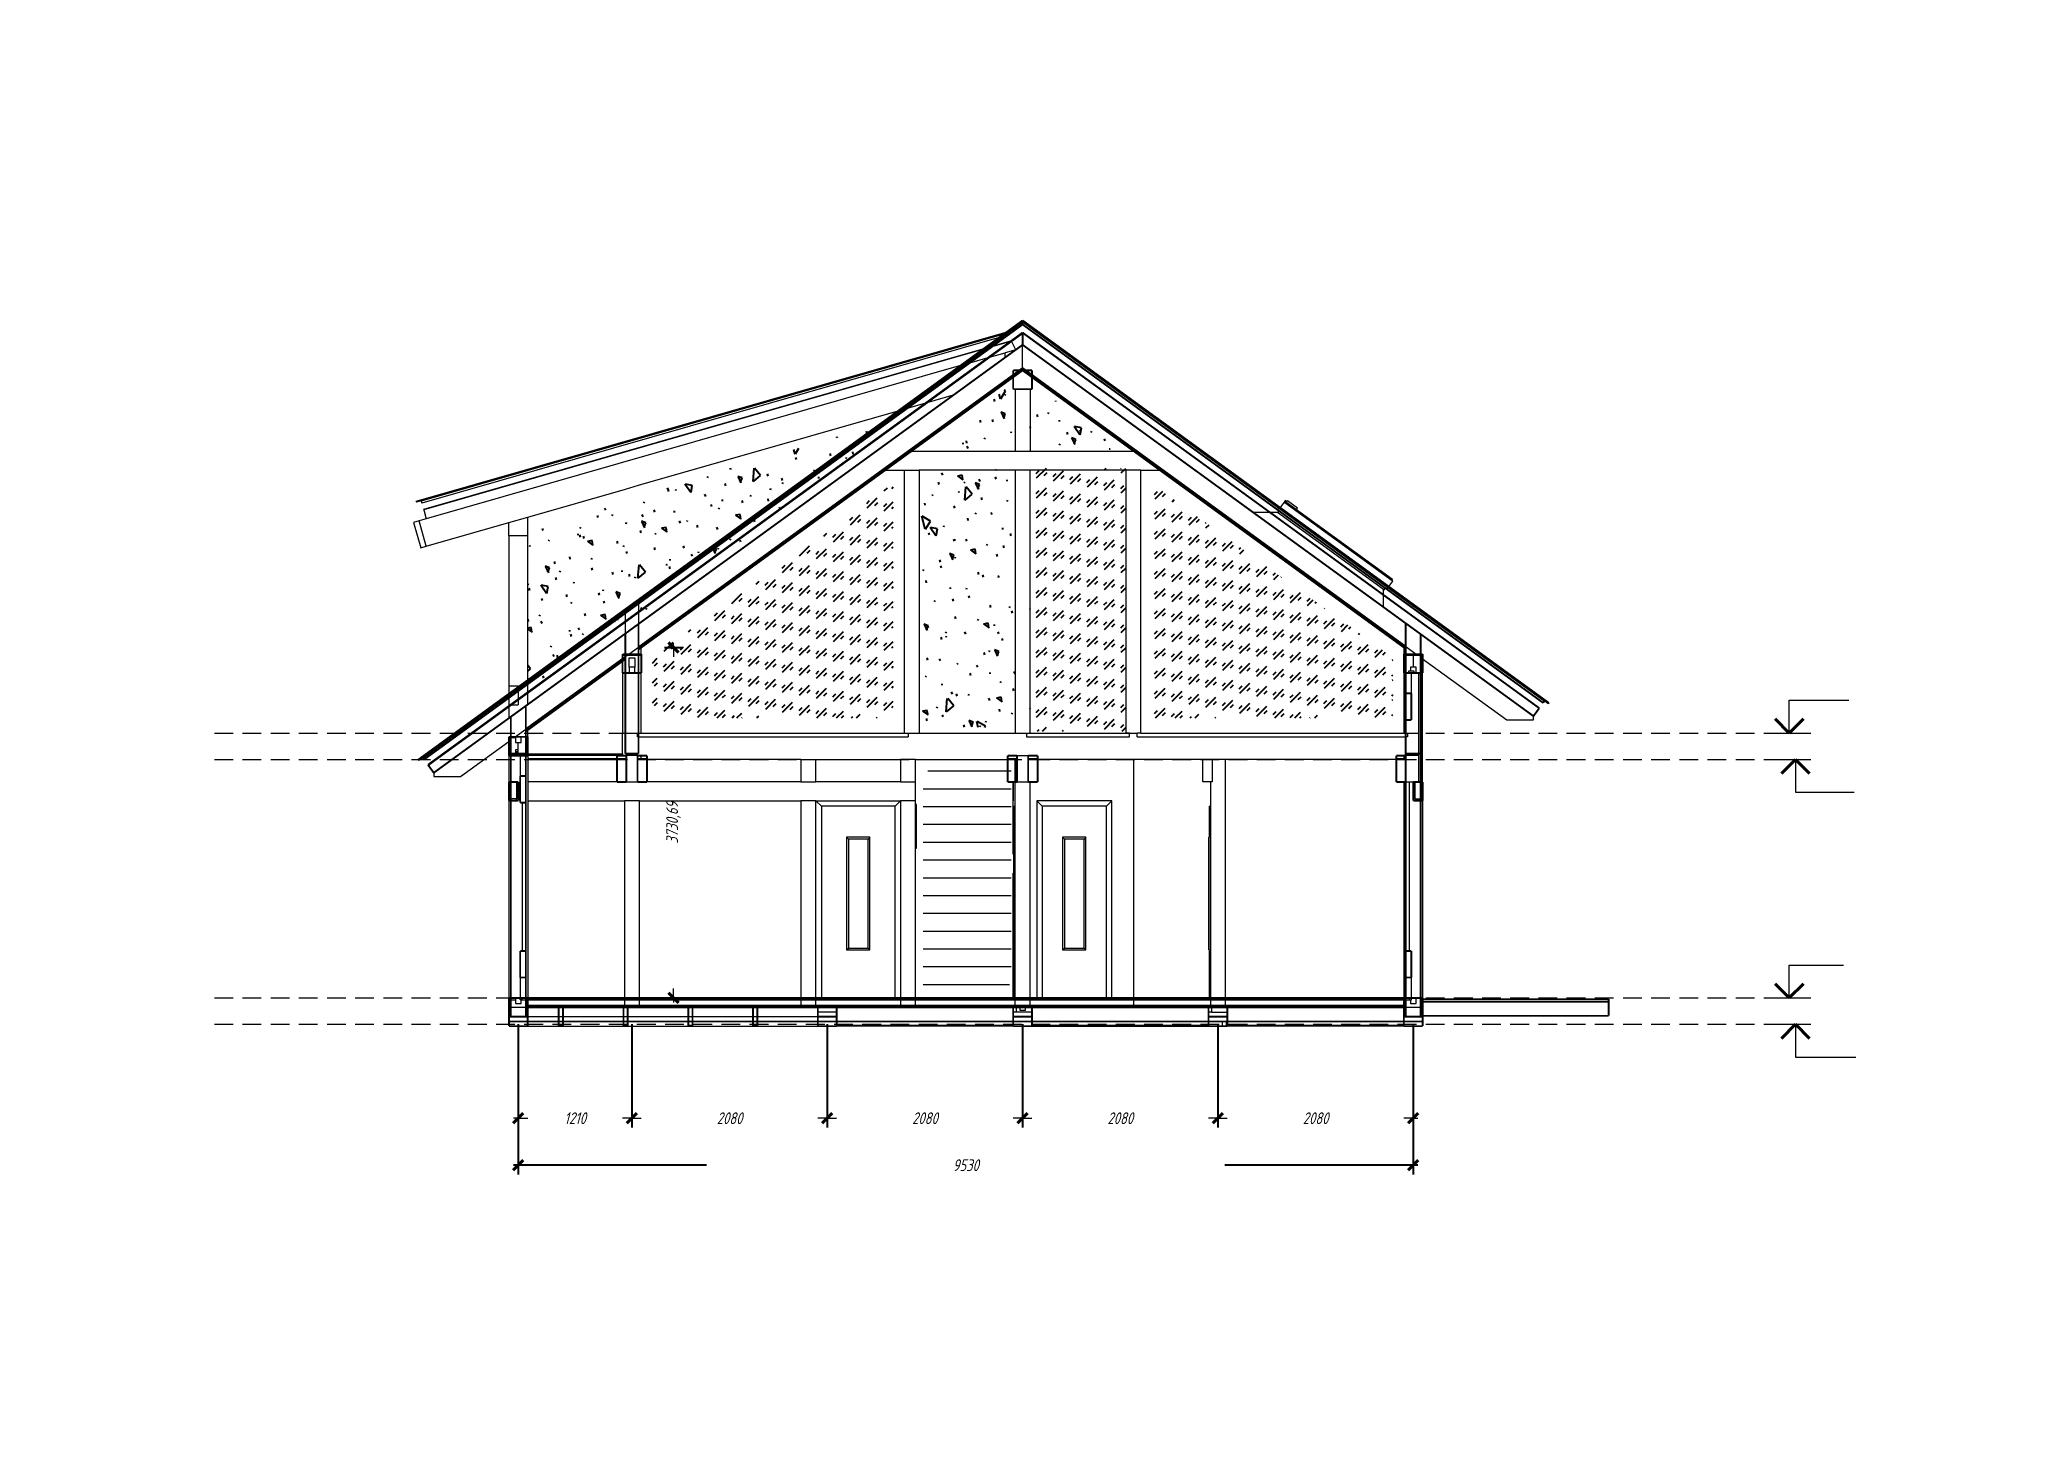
# Model space of a CAD drawing. Header units: millimetres. Extents: x 0 to 6720, y 0 to 297.
# Drawn here: x 4620 to 5040, y 0 to 297 of the extents above; entities that cross this region are included whole.
import ezdxf

# ---------------------------------------------------------------- set-up
doc = ezdxf.new("R2010")
doc.units = ezdxf.units.MM
for name, pattern in [('K5LT32768', [0]), ('K5LT_BASIC', [0]), ('K5LT_DASHED', [6, 4, -2]), ('K5LT_THIN', [0])]:
    doc.linetypes.add(name, pattern=pattern)
doc.layers.add('Системный слой', color=7, linetype='Continuous')
doc.styles.add('KDIMTEXTSTYLE', font='GOST_AU.SHX', dxfattribs={"width": 0.96, "oblique": 15, "height": 5})
doc.styles.add('KTEXTSTYLE', font='GOST_AU.SHX', dxfattribs={"width": 0.96, "height": 5})
doc.dimstyles.new('KDIMSTYLE (0.02)', dxfattribs={"dimtxt": 5, "dimasz": 1, "dimexe": 2, "dimexo": 0, "dimgap": 1, "dimtad": 1, "dimlfac": 50, "dimtxsty": 'KDIMTEXTSTYLE', "dimsah": 1, "dimcen": 0, "dimdle": 1, "dimadec": 0, "dimazin": 0, "dimtfac": 0.667, "dimtmove": 0, "dimatfit": 3, "dimfxl": 0, "dimtvp": 1, "dimtolj": 1, "dimtzin": 0, "dimarcsym": 0})
pattern_1 = [(45, (0, 0), (4e-16, 4.2426407), [3, -2.1]), (45, (1.591, 0.5303), (4e-16, 4.2426407), [0.9, -4.2]), (45, (-0.106, 0.9546), (4e-16, 4.2426407), [0.9, -4.2])]

msp = doc.modelspace()

# ---------------------------------------------------------------- blocks, each defined once
blk = doc.blocks.new('U53')
at = {"layer": 'Системный слой', "color": 7, "linetype": 'K5LT_THIN', "lineweight": 18}
for p, q in [((4992.66, 92.94), (4992.66, 99.94)), ((4992.66, 99.94), (5004.19, 99.94)), ((4987.42, 92.94), (4994.66, 92.94))]:
    blk.add_line(p, q, dxfattribs=at)
at = {"layer": 'Системный слой', "color": 5, "linetype": 'K5LT_BASIC', "lineweight": 40}
for p, q in [((4989.66, 95.94), (4992.66, 92.94)), ((4992.66, 92.94), (4995.66, 95.94))]:
    blk.add_line(p, q, dxfattribs=at)
blk = doc.blocks.new('U54')
at = {"layer": 'Системный слой', "color": 7, "linetype": 'K5LT_THIN', "lineweight": 18}
for p, q in [((4990.07, 87.34), (4995.99, 87.34)), ((4993.99, 87.34), (4993.99, 80.34)), ((4993.99, 80.34), (5006.83, 80.34))]:
    blk.add_line(p, q, dxfattribs=at)
at = {"layer": 'Системный слой', "color": 5, "linetype": 'K5LT_BASIC', "lineweight": 40}
for p, q in [((4993.99, 87.34), (4990.99, 84.34)), ((4996.99, 84.34), (4993.99, 87.34))]:
    blk.add_line(p, q, dxfattribs=at)
blk = doc.blocks.new('U55')
at = {"layer": 'Системный слой', "color": 7, "linetype": 'K5LT_THIN', "lineweight": 18}
for p, q in [((4992.66, 149.34), (4992.66, 156.34)), ((4992.66, 156.34), (5005.38, 156.34)), ((4987.42, 149.34), (4994.66, 149.34))]:
    blk.add_line(p, q, dxfattribs=at)
at = {"layer": 'Системный слой', "color": 5, "linetype": 'K5LT_BASIC', "lineweight": 40}
for p, q in [((4989.66, 152.34), (4992.66, 149.34)), ((4992.66, 149.34), (4995.66, 152.34))]:
    blk.add_line(p, q, dxfattribs=at)
blk = doc.blocks.new('U56')
at = {"layer": 'Системный слой', "color": 7, "linetype": 'K5LT_THIN', "lineweight": 18}
for p, q in [((4990.07, 143.74), (4995.99, 143.74)), ((4993.99, 143.74), (4993.99, 136.74)), ((4993.99, 136.74), (5006.5, 136.74))]:
    blk.add_line(p, q, dxfattribs=at)
at = {"layer": 'Системный слой', "color": 5, "linetype": 'K5LT_BASIC', "lineweight": 40}
for p, q in [((4993.99, 143.74), (4990.99, 140.74)), ((4996.99, 140.74), (4993.99, 143.74))]:
    blk.add_line(p, q, dxfattribs=at)
blk = doc.blocks.new('U52')
at = {"layer": 'Системный слой', "color": 7, "linetype": 'K5LT_DASHED', "lineweight": 18}
for p, q in [((4657.25, 149.34), (4997.25, 149.34)), ((4657.25, 143.74), (4997.25, 143.74)), ((4657.25, 92.94), (4997.25, 92.94)), ((4657.25, 87.34), (4997.25, 87.34))]:
    blk.add_line(p, q, dxfattribs=at)
at = {"layer": 'Системный слой'}
for name in ['U55', 'U56', 'U53', 'U54']:
    blk.add_blockref(name, (0, 0), dxfattribs=at)
blk = doc.blocks.new('U61')
at = {"layer": 'Системный слой', "color": 7, "linetype": 'K5LT32768', "lineweight": 18}
for p, q in [((4883.94, 197.29), (4829.38, 236.93)), ((4883.88, 197.21), (4829.38, 236.81)), ((4700.26, 198.7), (4826.08, 234.78)), ((4701.28, 198.79), (4825.6, 234.44)), ((4825.37, 234.27), (4701.31, 198.69)), ((4824.42, 233.58), (4701.42, 198.31)), ((4821.11, 231.17), (4701.8, 196.96)), ((4821.43, 231.16), (4820.87, 231)), ((4821.11, 231.17), (4821.67, 231.33)), ((4821.71, 231.24), (4821.43, 231.16)), ((4821.67, 231.33), (4821.95, 231.41)), ((4822.84, 231.56), (4821.71, 231.24)), ((4821.95, 231.41), (4823.08, 231.74)), ((4826.77, 232.69), (4822.84, 231.56)), ((4827.01, 232.86), (4823.08, 231.74)), ((4824.98, 233.74), (4824.42, 233.58)), ((4825.26, 233.82), (4824.98, 233.74)), ((4826.39, 234.14), (4825.26, 233.82)), ((4825.93, 234.43), (4825.37, 234.27)), ((4825.6, 234.44), (4826.16, 234.6)), ((4826.21, 234.51), (4825.93, 234.43)), ((4826.16, 234.6), (4826.08, 234.78)), ((4826.21, 234.51), (4826.16, 234.6)), ((4826.39, 234.14), (4826.21, 234.51)), ((4827.05, 232.77), (4826.77, 232.69)), ((4827.05, 232.77), (4827.01, 232.86)), ((4827.94, 230.95), (4827.05, 232.77)), ((4881.93, 196.29), (4829.38, 234.46)), ((4829.38, 227.05), (4829.38, 231.99)), ((4820.87, 231), (4701.83, 196.86)), ((4816.14, 227.56), (4702.38, 194.94)), ((4816.14, 227.56), (4816.7, 227.72)), ((4816.7, 227.72), (4816.98, 227.8)), ((4816.98, 227.8), (4818.11, 228.13)), ((4818.11, 228.13), (4822.04, 229.26)), ((4822.04, 229.26), (4822.32, 229.34)), ((4822.32, 229.34), (4825.67, 230.3)), ((4827.94, 230.95), (4825.67, 230.3)), ((4825.67, 229.3), (4825.67, 230.3)), ((4803.74, 218.18), (4804.86, 218.5)), ((4804.86, 218.5), (4808.8, 219.63)), ((4808.8, 219.63), (4809.08, 219.71)), ((4809.08, 219.71), (4814.7, 221.32)), ((4827.78, 222.54), (4827.78, 209.34)), ((4830.98, 222.54), (4830.98, 209.34)), ((4747.58, 202.08), (4802.89, 217.94)), ((4802.89, 217.94), (4803.46, 218.1)), ((4803.46, 218.1), (4803.74, 218.18)), ((4805.01, 209.34), (4805.69, 209.34)), ((4805.69, 209.34), (4827.78, 209.34)), ((4827.78, 209.34), (4830.98, 209.34)), ((4830.98, 209.34), (4853.07, 209.34)), ((4853.07, 209.34), (4853.75, 209.34)), ((4744.78, 201.27), (4747.58, 202.08)), ((4800.19, 205.34), (4799.51, 205.34)), ((4800.19, 205.34), (4804.18, 205.34)), ((4804.18, 205.34), (4804.18, 149.34)), ((4804.18, 205.34), (4807.38, 205.34)), ((4807.38, 205.34), (4807.38, 149.34)), ((4827.78, 205.34), (4807.38, 205.34)), ((4830.98, 205.34), (4827.78, 205.34)), ((4827.78, 205.34), (4827.78, 149.34)), ((4830.98, 149.34), (4830.98, 205.34)), ((4851.38, 205.34), (4830.98, 205.34)), ((4851.38, 205.34), (4851.38, 149.34)), ((4854.58, 205.34), (4851.38, 205.34)), ((4854.58, 205.34), (4858.57, 205.34)), ((4854.58, 149.34), (4854.58, 205.34)), ((4859.25, 205.34), (4858.57, 205.34)), ((4700.26, 198.7), (4700.32, 198.51)), ((4701.28, 198.79), (4700.32, 198.51)), ((4701.28, 198.79), (4701.31, 198.69)), ((4701.31, 198.69), (4701.42, 198.31)), ((4723.98, 195.31), (4744.78, 201.27)), ((4884.06, 197.45), (4883.94, 197.29)), ((4885.07, 198.5), (4884.22, 197.34)), ((4885.21, 198.7), (4885.07, 198.5)), ((4885.23, 198.38), (4885.07, 198.5)), ((4885.33, 198.86), (4885.21, 198.7)), ((4885.37, 198.58), (4885.21, 198.7)), ((4885.23, 198.38), (4885.25, 198.42)), ((4885.37, 198.58), (4885.25, 198.42)), ((4885.25, 198.42), (4908.07, 181.84)), ((4885.65, 198.62), (4885.33, 198.86)), ((4887.7, 196.89), (4885.37, 198.58)), ((4885.77, 198.78), (4885.65, 198.62)), ((4887.94, 197.21), (4885.77, 198.78)), ((4700.84, 194.5), (4699.68, 194.17)), ((4699.68, 194.17), (4701.23, 188.79)), ((4702.38, 194.94), (4700.84, 194.5)), ((4702.38, 189.12), (4700.84, 194.5)), ((4701.8, 196.96), (4701.83, 196.86)), ((4701.83, 196.86), (4702.38, 194.94)), ((4702.38, 189.12), (4719.98, 194.16)), ((4719.98, 194.16), (4723.98, 195.31)), ((4719.98, 191.34), (4719.98, 194.16)), ((4723.98, 191.34), (4723.98, 195.31)), ((4881.93, 196.29), (4878.52, 196.29)), ((4882.1, 196.29), (4881.93, 196.29)), ((4906.27, 178.6), (4881.93, 196.29)), ((4883.7, 196.29), (4882.1, 196.29)), ((4883.88, 197.21), (4883.65, 196.89)), ((4883.97, 196.65), (4883.7, 196.28)), ((4883.7, 196.28), (4883.7, 196.29)), ((4906.27, 179.88), (4883.7, 196.28)), ((4883.94, 197.29), (4883.88, 197.21)), ((4907.18, 180.28), (4883.88, 197.21)), ((4907.24, 180.36), (4883.94, 197.29)), ((4887.7, 196.89), (4887.94, 197.21)), ((4908.19, 182), (4887.7, 196.89)), ((4701.23, 188.79), (4702.38, 189.12)), ((4723.98, 191.34), (4719.98, 191.34)), ((4719.98, 191.34), (4719.98, 159.34)), ((4723.98, 160.6), (4723.98, 191.34)), ((4907.36, 180.53), (4908.21, 181.69)), ((4908.04, 181.81), (4908.07, 181.84)), ((4908.21, 181.69), (4908.04, 181.81)), ((4908.07, 181.84), (4908.19, 182)), ((4747.58, 177.75), (4747.58, 177.5)), ((4747.58, 177.5), (4747.58, 177.38)), ((4747.58, 177.38), (4747.58, 176.89)), ((4747.58, 176.89), (4747.58, 175.15)), ((4906.27, 179.88), (4906.35, 179.82)), ((4906.27, 178.72), (4906.27, 179.88)), ((4906.27, 178.6), (4906.27, 178.72)), ((4939.36, 154.56), (4906.27, 178.6)), ((4906.27, 176.13), (4906.27, 178.6)), ((4906.35, 179.82), (4906.62, 180.19)), ((4906.95, 179.96), (4907.18, 180.28)), ((4907.18, 180.28), (4907.24, 180.36)), ((4940.47, 156.1), (4907.18, 180.28)), ((4907.24, 180.36), (4907.36, 180.53)), ((4907.24, 180.36), (4940.53, 156.18)), ((4744.78, 175.47), (4744.78, 175.72)), ((4744.78, 175.35), (4744.78, 175.47)), ((4744.78, 174.85), (4744.78, 175.35)), ((4744.78, 173.12), (4744.78, 174.85)), ((4744.78, 173), (4744.78, 173.12)), ((4744.78, 170.52), (4744.78, 173)), ((4747.58, 175.15), (4747.58, 175.03)), ((4747.58, 175.03), (4747.58, 172.56)), ((4748.18, 168.05), (4748.18, 167.56)), ((4910.58, 167.56), (4910.58, 168.05)), ((4744.18, 165.94), (4744.78, 165.94)), ((4744.78, 165.94), (4745.28, 165.94)), ((4744.98, 165.73), (4744.78, 165.58)), ((4745.28, 165.94), (4744.98, 165.73)), ((4745.28, 165.94), (4747.58, 165.94)), ((4745.55, 166.14), (4747.58, 167.61)), ((4745.58, 165.34), (4746.78, 165.34)), ((4745.58, 163.34), (4745.58, 165.34)), ((4746.78, 165.34), (4746.78, 163.34)), ((4747.58, 165.94), (4748.18, 165.94)), ((4748.18, 166.14), (4748.18, 167.56)), ((4910.58, 167.56), (4910.58, 166.14)), ((4910.58, 165.94), (4910.98, 165.94)), ((4910.98, 167.76), (4913.21, 166.14)), ((4910.98, 165.94), (4912.58, 165.94)), ((4912.58, 165.94), (4912.58, 163.34)), ((4912.58, 165.94), (4914.18, 165.94)), ((4914.18, 165.94), (4914.58, 165.94)), ((4914.58, 165.14), (4932.48, 152.14)), ((4723.98, 160.36), (4723.98, 160.6)), ((4723.98, 160.23), (4723.98, 160.36)), ((4723.98, 159.74), (4723.98, 160.23)), ((4723.98, 158.01), (4723.98, 159.74)), ((4744.18, 162.14), (4744.18, 149.34)), ((4746.78, 163.34), (4745.58, 163.34)), ((4745.58, 163.34), (4745.58, 162.14)), ((4746.78, 162.14), (4746.78, 163.34)), ((4748.18, 149.34), (4748.18, 162.14)), ((4910.58, 162.14), (4910.58, 149.34)), ((4911.58, 162.54), (4911.58, 162.14)), ((4911.98, 162.54), (4911.58, 162.54)), ((4911.98, 163.34), (4911.98, 162.54)), ((4912.58, 163.34), (4911.98, 163.34)), ((4912.78, 162.54), (4911.98, 162.54)), ((4912.18, 157.8), (4912.18, 162.14)), ((4913.18, 163.34), (4912.58, 163.34)), ((4912.78, 162.14), (4912.78, 162.54)), ((4913.18, 162.14), (4913.18, 163.34)), ((4913.78, 149.34), (4913.78, 162.14)), ((4914.58, 138.94), (4914.58, 162.14)), ((4721.98, 159.34), (4719.98, 159.34)), ((4719.98, 159.34), (4719.98, 157.7)), ((4719.98, 157.7), (4719.98, 157.45)), ((4719.98, 157.45), (4719.98, 157.33)), ((4719.98, 157.33), (4719.98, 156.83)), ((4719.98, 156.83), (4719.98, 155.34)), ((4721.98, 159.34), (4721.98, 159.15)), ((4721.98, 159.15), (4721.98, 158.9)), ((4721.98, 158.9), (4721.98, 158.78)), ((4721.98, 158.78), (4721.98, 158.29)), ((4721.98, 158.29), (4721.98, 156.56)), ((4721.98, 156.56), (4721.98, 156.43)), ((4721.98, 156.43), (4721.98, 155.34)), ((4723.98, 157.88), (4723.98, 158.01)), ((4723.98, 155.41), (4723.98, 157.88)), ((4941.34, 155.59), (4940.53, 156.18)), ((4719.98, 155.34), (4720.31, 155.34)), ((4719.98, 155.34), (4719.98, 155.1)), ((4719.98, 155.1), (4719.98, 154.98)), ((4719.98, 154.98), (4719.98, 152.51)), ((4720.31, 155.34), (4720.48, 155.34)), ((4720.48, 155.34), (4721.98, 155.34)), ((4932.48, 152.14), (4938.18, 152.14)), ((4938.18, 152.14), (4938.18, 152.94)), ((4709.68, 140.08), (4719.98, 147.56)), ((4719.98, 148.34), (4720.38, 148.34)), ((4721.38, 148.34), (4720.38, 148.34)), ((4721.33, 148.54), (4723.58, 150.18)), ((4721.38, 148.54), (4721.38, 148.34)), ((4721.38, 148.34), (4721.38, 147.34)), ((4721.38, 147.34), (4721.98, 147.34)), ((4721.98, 147.34), (4722.58, 147.34)), ((4721.98, 145.74), (4721.98, 147.34)), ((4722.58, 147.34), (4722.58, 148.54)), ((4723.98, 149.97), (4723.98, 150.47)), ((4723.98, 148.54), (4723.98, 149.97)), ((4744.18, 149.34), (4744.78, 149.34)), ((4744.18, 144.94), (4744.18, 149.34)), ((4744.78, 149.34), (4747.38, 149.34)), ((4747.38, 148.54), (4747.38, 149.34)), ((4747.38, 149.34), (4747.58, 149.34)), ((4747.58, 148.54), (4747.38, 148.54)), ((4747.58, 149.34), (4748.18, 149.34)), ((4747.58, 148.54), (4804.98, 148.54)), ((4748.18, 149.34), (4804.18, 149.34)), ((4804.18, 149.34), (4804.98, 149.34)), ((4804.98, 149.34), (4804.98, 148.54)), ((4804.98, 149.34), (4807.38, 149.34)), ((4807.38, 149.34), (4827.78, 149.34)), ((4827.78, 149.34), (4830.18, 149.34)), ((4830.18, 149.34), (4830.18, 148.54)), ((4830.18, 149.34), (4830.98, 149.34)), ((4830.18, 148.54), (4852.18, 148.54)), ((4830.98, 149.34), (4851.38, 149.34)), ((4852.18, 149.34), (4851.38, 149.34)), ((4852.18, 149.34), (4853.78, 149.34)), ((4852.18, 148.54), (4852.18, 149.34)), ((4853.78, 148.54), (4853.78, 149.34)), ((4854.58, 149.34), (4853.78, 149.34)), ((4853.78, 148.54), (4910.98, 148.54)), ((4854.58, 149.34), (4910.58, 149.34)), ((4910.58, 149.34), (4910.98, 149.34)), ((4910.98, 149.34), (4911.38, 149.34)), ((4911.38, 148.54), (4910.98, 148.54)), ((4911.38, 149.34), (4913.78, 149.34)), ((4911.38, 149.34), (4911.38, 148.54)), ((4913.78, 144.94), (4913.78, 149.34)), ((4701.63, 144.12), (4700.82, 143.53)), ((4720.38, 144.94), (4719.98, 144.94)), ((4719.98, 144.54), (4719.98, 138.94)), ((4721.98, 145.74), (4721.38, 145.74)), ((4721.38, 145.74), (4721.38, 144.94)), ((4721.98, 145.34), (4721.58, 145.34)), ((4721.58, 145.34), (4721.58, 144.94)), ((4721.98, 145.34), (4721.98, 145.74)), ((4721.98, 144.94), (4721.98, 145.34)), ((4721.98, 144.54), (4721.98, 144.94)), ((4722.38, 144.94), (4722.38, 144.54)), ((4722.38, 144.54), (4722.38, 140.2)), ((4722.78, 144.54), (4722.78, 144.94)), ((4723.98, 144.94), (4723.58, 144.94)), ((4723.98, 144.94), (4744.18, 144.94)), ((4742.98, 144.54), (4723.98, 144.54)), ((4723.98, 144.54), (4723.98, 143.94)), ((4723.98, 143.94), (4742.98, 143.94)), ((4723.98, 143.94), (4723.98, 143.74)), ((4723.98, 143.74), (4742.98, 143.74)), ((4723.98, 143.74), (4723.98, 138.94)), ((4742.98, 143.94), (4744.98, 143.94)), ((4742.98, 143.74), (4744.98, 143.74)), ((4744.18, 144.94), (4744.18, 144.54)), ((4747.38, 144.54), (4744.98, 144.54)), ((4747.38, 143.94), (4748.18, 143.94)), ((4747.38, 143.74), (4748.18, 143.74)), ((4748.18, 143.94), (4748.18, 144.54)), ((4748.18, 143.94), (4749.38, 143.94)), ((4748.18, 143.74), (4748.18, 143.94)), ((4748.18, 143.74), (4749.38, 143.74)), ((4782.18, 143.74), (4749.38, 143.74)), ((4782.18, 143.74), (4782.18, 138.94)), ((4782.18, 143.74), (4785.38, 143.74)), ((4785.38, 138.94), (4785.38, 143.74)), ((4785.38, 143.74), (4803.38, 143.74)), ((4803.38, 143.74), (4803.38, 138.94)), ((4806.58, 143.74), (4803.38, 143.74)), ((4806.58, 138.94), (4806.58, 143.74)), ((4806.58, 143.74), (4826.18, 143.74)), ((4826.18, 143.94), (4828.18, 143.94)), ((4826.18, 143.74), (4827.78, 143.74)), ((4827.78, 138.94), (4827.78, 143.74)), ((4827.78, 143.74), (4827.98, 143.74)), ((4827.98, 143.74), (4827.98, 138.94)), ((4827.98, 143.74), (4828.18, 143.74)), ((4828.18, 144.54), (4830.58, 144.54)), ((4830.58, 143.94), (4832.58, 143.94)), ((4830.58, 143.74), (4832.58, 143.74)), ((4852.98, 143.74), (4832.58, 143.74)), ((4852.98, 143.74), (4852.98, 92.94)), ((4867.78, 143.74), (4852.98, 143.74)), ((4867.78, 138.94), (4867.78, 143.74)), ((4869.78, 143.74), (4867.78, 143.74)), ((4869.78, 143.74), (4869.78, 138.94)), ((4872.58, 143.74), (4869.78, 143.74)), ((4908.98, 143.74), (4872.58, 143.74)), ((4872.58, 92.94), (4872.58, 143.74)), ((4908.98, 143.94), (4910.58, 143.94)), ((4908.98, 143.74), (4910.58, 143.74)), ((4910.58, 144.54), (4910.58, 143.94)), ((4910.58, 143.94), (4910.58, 143.74)), ((4913.78, 144.54), (4910.98, 144.54)), ((4913.78, 144.54), (4913.78, 144.94)), ((4913.78, 138.94), (4913.78, 144.54)), ((4703.98, 140.88), (4703.98, 140.08)), ((4703.98, 140.08), (4709.68, 140.08)), ((4721.58, 138.94), (4721.58, 135.34)), ((4742.98, 138.94), (4723.98, 138.94)), ((4723.98, 138.94), (4723.98, 134.94)), ((4744.98, 138.94), (4747.38, 138.94)), ((4782.18, 138.94), (4749.38, 138.94)), ((4782.18, 138.94), (4785.38, 138.94)), ((4803.38, 138.94), (4785.38, 138.94)), ((4803.38, 138.94), (4806.58, 138.94)), ((4806.58, 134.94), (4806.58, 138.94)), ((4809.18, 141.27), (4826.98, 141.27)), ((4827.38, 134.94), (4827.38, 138.94)), ((4827.44, 134.94), (4827.44, 138.94)), ((4827.78, 133.78), (4827.78, 138.94)), ((4828.18, 138.94), (4830.58, 138.94)), ((4830.98, 92.94), (4830.98, 138.94)), ((4869.38, 138.94), (4867.78, 138.94)), ((4869.38, 138.94), (4869.38, 133.78)), ((4869.78, 138.94), (4869.38, 138.94)), ((4910.58, 138.94), (4910.58, 92.94)), ((4910.98, 138.94), (4911.78, 138.94)), ((4911.78, 102.94), (4911.78, 138.94)), ((4911.78, 138.94), (4912.58, 138.94)), ((4912.98, 135.34), (4912.98, 138.94)), ((4720.38, 135.34), (4719.98, 135.34)), ((4719.98, 134.94), (4719.98, 92.94)), ((4721.58, 135.34), (4720.38, 135.34)), ((4721.58, 134.94), (4721.58, 135.34)), ((4722.78, 134.54), (4722.78, 102.94)), ((4723.98, 134.94), (4744.58, 134.94)), ((4723.98, 134.94), (4723.98, 92.94)), ((4747.78, 134.94), (4744.58, 134.94)), ((4744.58, 134.94), (4744.58, 92.94)), ((4747.78, 92.94), (4747.78, 134.94)), ((4747.78, 134.94), (4782.18, 134.94)), ((4785.38, 134.94), (4782.18, 134.94)), ((4782.18, 134.94), (4782.18, 92.94)), ((4785.38, 92.94), (4785.38, 134.94)), ((4786.54, 133.78), (4785.38, 134.94)), ((4785.38, 134.94), (4803.38, 134.94)), ((4802.22, 133.78), (4803.38, 134.94)), ((4803.38, 134.94), (4803.38, 92.94)), ((4806.58, 134.94), (4803.38, 134.94)), ((4806.58, 134.14), (4806.58, 134.94)), ((4808.18, 137.48), (4826.98, 137.48)), ((4827.44, 134.94), (4827.38, 134.94)), ((4827.38, 123.54), (4827.38, 134.94)), ((4832.38, 134.94), (4832.38, 92.94)), ((4848.38, 134.94), (4832.38, 134.94)), ((4833.54, 133.78), (4832.38, 134.94)), ((4847.22, 133.78), (4848.38, 134.94)), ((4848.38, 92.94), (4848.38, 134.94)), ((4912.98, 135.34), (4912.98, 134.94)), ((4912.98, 135.34), (4914.18, 135.34)), ((4914.18, 135.34), (4914.58, 135.34)), ((4914.58, 134.94), (4914.58, 92.94)), ((4802.22, 133.78), (4786.54, 133.78)), ((4786.54, 133.78), (4786.54, 92.94)), ((4802.22, 92.94), (4802.22, 133.78)), ((4806.58, 133.94), (4806.78, 134.14)), ((4806.78, 134.14), (4806.58, 134.14)), ((4806.58, 133.94), (4806.58, 134.14)), ((4806.58, 125), (4806.58, 133.94)), ((4806.78, 124.8), (4806.78, 134.14)), ((4808.18, 133.7), (4826.98, 133.7)), ((4827.52, 133.78), (4827.52, 127.16)), ((4827.52, 133.78), (4827.78, 133.78)), ((4827.78, 92.94), (4827.78, 133.78)), ((4847.22, 133.78), (4833.54, 133.78)), ((4833.54, 133.78), (4833.54, 92.94)), ((4847.22, 92.94), (4847.22, 133.78)), ((4869.12, 133.78), (4869.12, 127.16)), ((4869.12, 133.78), (4869.38, 133.78)), ((4869.38, 133.78), (4869.38, 92.94)), ((4796.88, 127.16), (4791.88, 127.16)), ((4791.88, 127.16), (4791.88, 103.16)), ((4791.88, 127.16), (4792.28, 126.76)), ((4792.28, 126.76), (4792.28, 103.56)), ((4796.48, 126.76), (4792.28, 126.76)), ((4796.88, 127.16), (4796.48, 126.76)), ((4796.48, 103.56), (4796.48, 126.76)), ((4796.88, 103.16), (4796.88, 127.16)), ((4808.18, 129.91), (4826.98, 129.91)), ((4808.18, 126.12), (4826.98, 126.12)), ((4827.52, 127.16), (4827.42, 127.16)), ((4827.42, 127.16), (4827.42, 123.54)), ((4827.52, 103.16), (4827.52, 127.16)), ((4842.88, 127.16), (4837.88, 127.16)), ((4837.88, 127.16), (4837.88, 103.16)), ((4837.88, 127.16), (4838.28, 126.76)), ((4838.28, 126.76), (4838.28, 103.56)), ((4842.48, 126.76), (4838.28, 126.76)), ((4842.88, 127.16), (4842.48, 126.76)), ((4842.48, 103.56), (4842.48, 126.76)), ((4842.88, 103.16), (4842.88, 127.16)), ((4869.12, 127.16), (4869.02, 127.16)), ((4869.02, 103.16), (4869.02, 127.16)), ((4869.12, 103.16), (4869.12, 127.16)), ((4806.58, 125), (4806.78, 124.8)), ((4806.58, 124.8), (4806.58, 125)), ((4806.58, 124.8), (4806.78, 124.8)), ((4806.58, 124.54), (4806.58, 124.8)), ((4806.58, 123.54), (4806.58, 124.54)), ((4806.58, 119.54), (4806.58, 123.54)), ((4808.18, 122.34), (4826.98, 122.34)), ((4827.42, 123.54), (4827.38, 123.54)), ((4827.42, 123.54), (4827.42, 119.54)), ((4806.58, 92.94), (4806.58, 119.54)), ((4808.18, 118.55), (4826.98, 118.55)), ((4827.38, 92.94), (4827.38, 119.54)), ((4827.38, 119.54), (4827.42, 119.54)), ((4827.42, 119.54), (4827.42, 103.16)), ((4808.18, 114.76), (4826.98, 114.76)), ((4808.18, 110.98), (4826.98, 110.98)), ((4808.18, 107.19), (4826.98, 107.19)), ((4791.88, 103.16), (4792.28, 103.56)), ((4791.88, 103.16), (4796.88, 103.16)), ((4792.28, 103.56), (4796.48, 103.56)), ((4796.88, 103.16), (4796.48, 103.56)), ((4808.18, 103.4), (4826.98, 103.4)), ((4827.52, 103.16), (4827.42, 103.16)), ((4827.52, 103.16), (4827.52, 92.94)), ((4837.88, 103.16), (4838.28, 103.56)), ((4837.88, 103.16), (4842.88, 103.16)), ((4838.28, 103.56), (4842.48, 103.56)), ((4842.88, 103.16), (4842.48, 103.56)), ((4869.12, 103.16), (4869.02, 103.16)), ((4869.12, 103.16), (4869.12, 92.94)), ((4722.38, 97.29), (4722.38, 92.94)), ((4808.18, 99.62), (4826.98, 99.62)), ((4912.18, 92.94), (4912.18, 97.29)), ((4719.98, 92.54), (4720.38, 92.54)), ((4720.38, 92.54), (4721.38, 92.54)), ((4721.38, 92.94), (4721.38, 92.54)), ((4721.38, 92.54), (4721.38, 91.74)), ((4722.38, 92.54), (4722.38, 92.94)), ((4722.58, 92.54), (4722.38, 92.54)), ((4722.58, 91.74), (4722.58, 92.54)), ((4722.58, 92.54), (4722.78, 92.54)), ((4722.78, 92.54), (4722.78, 92.94)), ((4722.78, 92.54), (4723.58, 92.54)), ((4723.98, 92.54), (4723.58, 92.54)), ((4744.58, 92.94), (4744.58, 92.74)), ((4744.58, 92.74), (4744.58, 92.54)), ((4744.58, 92.54), (4744.58, 91.34)), ((4747.78, 92.74), (4747.78, 92.94)), ((4747.78, 92.54), (4747.78, 92.74)), ((4747.78, 91.34), (4747.78, 92.54)), ((4782.18, 92.94), (4782.18, 92.74)), ((4782.18, 92.74), (4782.18, 92.54)), ((4782.18, 92.54), (4782.18, 91.34)), ((4785.38, 92.74), (4785.38, 92.94)), ((4785.38, 92.54), (4785.38, 92.74)), ((4785.38, 91.34), (4785.38, 92.54)), ((4803.38, 92.94), (4803.38, 92.74)), ((4803.38, 92.74), (4803.38, 92.54)), ((4803.38, 92.54), (4803.38, 91.34)), ((4806.58, 92.74), (4806.58, 92.94)), ((4806.58, 92.54), (4806.58, 92.74)), ((4806.58, 91.34), (4806.58, 92.54)), ((4808.18, 95.83), (4826.58, 95.83)), ((4827.78, 92.74), (4827.78, 92.94)), ((4827.78, 92.54), (4827.78, 92.74)), ((4827.78, 91.34), (4827.78, 92.54)), ((4830.98, 92.74), (4830.98, 92.94)), ((4830.98, 92.54), (4830.98, 92.74)), ((4830.98, 91.34), (4830.98, 92.54)), ((4852.98, 92.74), (4852.98, 92.94)), ((4852.98, 92.54), (4852.98, 92.74)), ((4852.98, 92.54), (4852.98, 91.34)), ((4869.38, 92.94), (4869.38, 92.74)), ((4869.38, 92.74), (4869.38, 92.54)), ((4869.38, 92.54), (4869.38, 91.34)), ((4872.58, 92.74), (4872.58, 92.94)), ((4872.58, 92.54), (4872.58, 92.74)), ((4872.58, 91.34), (4872.58, 92.54)), ((4910.98, 92.54), (4910.58, 92.54)), ((4910.98, 92.54), (4911.78, 92.54)), ((4911.78, 92.54), (4911.78, 92.94)), ((4911.78, 92.54), (4911.98, 92.54)), ((4911.98, 92.54), (4911.98, 91.74)), ((4911.98, 92.54), (4912.18, 92.54)), ((4912.18, 92.54), (4912.18, 92.94)), ((4913.18, 91.74), (4913.18, 92.94)), ((4720.38, 90.94), (4719.98, 90.94)), ((4723.58, 90.94), (4720.38, 90.94)), ((4721.38, 91.74), (4722.58, 91.74)), ((4723.58, 90.94), (4723.98, 90.94)), ((4730.58, 88.94), (4723.98, 88.94)), ((4731.48, 88.94), (4730.58, 88.94)), ((4744.38, 88.94), (4731.48, 88.94)), ((4745.28, 88.94), (4744.38, 88.94)), ((4744.58, 91.34), (4744.58, 90.94)), ((4758.18, 88.94), (4745.28, 88.94)), ((4747.78, 90.94), (4747.78, 91.34)), ((4759.08, 88.94), (4758.18, 88.94)), ((4771.98, 88.94), (4759.08, 88.94)), ((4772.88, 88.94), (4771.98, 88.94)), ((4785.78, 88.94), (4772.88, 88.94)), ((4782.18, 91.34), (4782.18, 90.94)), ((4785.38, 90.94), (4785.38, 91.34)), ((4789.78, 89.94), (4785.78, 89.94)), ((4803.38, 91.34), (4803.38, 90.94)), ((4806.58, 90.94), (4806.58, 91.34)), ((4827.98, 89.94), (4827.38, 89.94)), ((4827.78, 90.94), (4827.78, 91.34)), ((4827.98, 90.94), (4827.98, 89.94)), ((4831.38, 89.94), (4827.98, 89.94)), ((4828.78, 90.94), (4828.78, 90.34)), ((4828.78, 90.34), (4829.98, 90.34)), ((4829.98, 90.34), (4829.98, 90.94)), ((4830.98, 90.94), (4830.98, 91.34)), ((4852.98, 91.34), (4852.98, 90.94)), ((4869.58, 89.94), (4868.98, 89.94)), ((4869.38, 91.34), (4869.38, 90.94)), ((4869.58, 90.94), (4869.58, 89.94)), ((4869.58, 89.94), (4872.98, 89.94)), ((4872.58, 90.94), (4872.58, 91.34)), ((4910.98, 90.94), (4910.58, 90.94)), ((4914.18, 90.94), (4910.98, 90.94)), ((4911.98, 91.74), (4913.18, 91.74)), ((4914.58, 90.94), (4914.18, 90.94)), ((4723.98, 86.94), (4785.78, 86.94)), ((4789.78, 87.14), (4827.38, 87.14)), ((4827.38, 86.94), (4789.78, 86.94)), ((4831.38, 87.14), (4868.98, 87.14)), ((4831.38, 86.94), (4868.98, 86.94)), ((4871.88, 87.94), (4871.88, 87.04)), ((4871.88, 87.04), (4872.78, 87.04)), ((4872.78, 87.04), (4872.78, 87.94)), ((4872.98, 87.14), (4910.58, 87.14)), ((4910.58, 86.94), (4872.98, 86.94))]:
    blk.add_line(p, q, dxfattribs=at)
at = {"layer": 'Системный слой', "color": 5, "linetype": 'K5LT_BASIC', "const_width": 0.4}
for points in [[(4826.08, 234.78), (4829.38, 237.18)], [(4829.38, 236.93), (4826.16, 234.6)], [(4829.38, 236.81), (4826.21, 234.51)], [(4829.38, 236.32), (4826.39, 234.14)], [(4829.38, 237.18), (4829.38, 236.93)], [(4829.38, 237.18), (4884.06, 197.45)], [(4829.38, 236.93), (4829.38, 236.81)], [(4829.38, 236.81), (4829.38, 236.32)], [(4883.65, 196.89), (4829.38, 236.32)], [(4816.14, 227.56), (4820.87, 231)], [(4821.43, 231.16), (4816.7, 227.72)], [(4821.71, 231.24), (4816.98, 227.8)], [(4822.84, 231.56), (4818.11, 228.13)], [(4820.87, 231), (4821.11, 231.17)], [(4824.42, 233.58), (4821.11, 231.17)], [(4821.67, 231.33), (4821.43, 231.16)], [(4824.98, 233.74), (4821.67, 231.33)], [(4821.95, 231.41), (4821.71, 231.24)], [(4825.26, 233.82), (4821.95, 231.41)], [(4822.04, 229.26), (4826.77, 232.69)], [(4827.05, 232.77), (4822.32, 229.34)], [(4823.08, 231.74), (4822.84, 231.56)], [(4826.39, 234.14), (4823.08, 231.74)], [(4824.42, 233.58), (4825.37, 234.27)], [(4824.98, 233.74), (4825.93, 234.43)], [(4825.26, 233.82), (4826.21, 234.51)], [(4825.37, 234.27), (4825.6, 234.44)], [(4825.6, 234.44), (4826.08, 234.78)], [(4827.94, 230.95), (4825.67, 229.3)], [(4825.93, 234.43), (4826.16, 234.6)], [(4826.77, 232.69), (4827.01, 232.86)], [(4827.01, 232.86), (4829.38, 234.59)], [(4829.38, 234.46), (4827.05, 232.77)], [(4827.94, 230.95), (4827.95, 230.95)], [(4829.38, 231.99), (4827.95, 230.95)], [(4829.38, 234.59), (4829.38, 234.46)], [(4829.38, 234.59), (4882.1, 196.29)], [(4829.38, 234.46), (4829.38, 231.99)], [(4878.52, 196.29), (4829.38, 231.99)], [(4802.89, 217.94), (4816.14, 227.56)], [(4803.46, 218.1), (4816.7, 227.72)], [(4803.74, 218.18), (4816.98, 227.8)], [(4818.11, 228.13), (4804.86, 218.5)], [(4808.8, 219.63), (4822.04, 229.26)], [(4809.08, 219.71), (4822.32, 229.34)], [(4814.7, 221.32), (4825.67, 229.3)], [(4828.69, 226.54), (4829.38, 227.05)], [(4829.38, 227.05), (4829.38, 226.55)], [(4829.38, 227.05), (4830.07, 226.54)], [(4805.01, 209.34), (4827.38, 225.59)], [(4805.69, 209.34), (4827.38, 225.1)], [(4827.38, 226.54), (4828.69, 226.54)], [(4827.38, 226.54), (4827.38, 225.59)], [(4828.69, 226.54), (4827.38, 225.59)], [(4827.38, 225.1), (4829.37, 226.54)], [(4827.38, 225.1), (4827.38, 225.59)], [(4827.38, 222.54), (4827.38, 225.1)], [(4827.78, 222.54), (4827.38, 222.54)], [(4830.98, 222.54), (4827.78, 222.54)], [(4828.69, 226.54), (4829.37, 226.54)], [(4829.37, 226.54), (4829.38, 226.55)], [(4829.37, 226.54), (4829.39, 226.54)], [(4829.39, 226.54), (4829.38, 226.55)], [(4831.38, 225.1), (4829.39, 226.54)], [(4829.39, 226.54), (4830.07, 226.54)], [(4830.07, 226.54), (4831.38, 226.54)], [(4831.38, 225.59), (4830.07, 226.54)], [(4831.38, 222.54), (4830.98, 222.54)], [(4831.38, 226.54), (4831.38, 225.59)], [(4831.38, 225.59), (4831.38, 225.1)], [(4853.75, 209.34), (4831.38, 225.59)], [(4831.38, 225.1), (4831.38, 222.54)], [(4831.38, 225.1), (4853.07, 209.34)], [(4747.58, 172.56), (4814.7, 221.32)], [(4809.08, 219.71), (4747.58, 175.03)], [(4747.58, 175.15), (4808.8, 219.63)], [(4804.86, 218.5), (4747.58, 176.89)], [(4803.74, 218.18), (4747.58, 177.38)], [(4803.46, 218.1), (4747.58, 177.5)], [(4747.58, 177.75), (4802.89, 217.94)], [(4799.51, 205.34), (4805.01, 209.34)], [(4805.69, 209.34), (4800.19, 205.34)], [(4853.07, 209.34), (4858.57, 205.34)], [(4853.75, 209.34), (4859.25, 205.34)], [(4748.18, 167.56), (4800.19, 205.34)], [(4748.18, 168.05), (4799.51, 205.34)], [(4858.57, 205.34), (4910.58, 167.56)], [(4859.25, 205.34), (4910.58, 168.05)], [(4884.22, 197.34), (4884.06, 197.45)], [(4884.22, 197.34), (4907.36, 180.53)], [(4878.52, 196.29), (4906.27, 176.13)], [(4882.1, 196.29), (4906.27, 178.72)], [(4883.65, 196.89), (4883.97, 196.65)], [(4906.62, 180.19), (4883.97, 196.65)], [(4907.36, 180.53), (4941.46, 155.75)], [(4744.78, 175.72), (4747.58, 177.75)], [(4747.58, 177.5), (4744.78, 175.47)], [(4747.58, 177.38), (4744.78, 175.35)], [(4747.58, 176.89), (4744.78, 174.85)], [(4906.27, 178.72), (4939.41, 154.64)], [(4906.62, 180.19), (4906.95, 179.96)], [(4940.24, 155.77), (4906.95, 179.96)], [(4723.98, 160.6), (4744.78, 175.72)], [(4744.78, 175.47), (4723.98, 160.36)], [(4744.78, 175.35), (4723.98, 160.23)], [(4744.78, 174.85), (4723.98, 159.74)], [(4723.98, 158.01), (4744.78, 173.12)], [(4744.78, 173), (4723.98, 157.88)], [(4744.78, 173.12), (4747.58, 175.15)], [(4747.58, 175.03), (4744.78, 173)], [(4744.78, 170.52), (4747.58, 172.56)], [(4747.58, 172.56), (4747.58, 167.61)], [(4910.98, 172.7), (4906.27, 176.13)], [(4910.98, 167.76), (4910.98, 172.7)], [(4910.98, 172.7), (4914.18, 170.38)], [(4744.78, 170.52), (4723.98, 155.41)], [(4744.78, 166.14), (4744.78, 170.52)], [(4747.58, 167.61), (4748.18, 168.05)], [(4910.58, 168.05), (4910.98, 167.76)], [(4914.18, 170.38), (4914.18, 166.14)], [(4938.18, 152.94), (4914.18, 170.38)], [(4723.98, 150.47), (4744.18, 165.14)], [(4723.98, 149.97), (4744.18, 164.65)], [(4744.18, 166.14), (4744.18, 165.94)], [(4744.18, 166.14), (4744.78, 166.14)], [(4744.18, 165.14), (4744.18, 165.94)], [(4744.78, 165.58), (4744.18, 165.14)], [(4744.18, 164.65), (4744.18, 165.14)], [(4744.18, 164.65), (4744.78, 165.09)], [(4744.18, 162.14), (4744.18, 164.65)], [(4744.78, 166.14), (4745.55, 166.14)], [(4744.78, 165.94), (4744.78, 166.14)], [(4744.78, 165.58), (4744.78, 165.94)], [(4744.78, 165.58), (4744.78, 165.09)], [(4744.78, 165.09), (4744.78, 162.14)], [(4747.58, 166.14), (4745.55, 166.14)], [(4747.58, 167.12), (4747.58, 167.61)], [(4748.18, 167.56), (4747.58, 167.12)], [(4747.58, 167.12), (4747.58, 166.14)], [(4748.18, 166.14), (4747.58, 166.14)], [(4747.58, 166.14), (4747.58, 165.94)], [(4747.58, 162.14), (4747.58, 165.94)], [(4748.18, 165.94), (4748.18, 166.14)], [(4748.18, 165.94), (4748.18, 162.14)], [(4910.98, 167.27), (4910.58, 167.56)], [(4910.58, 166.14), (4910.58, 165.94)], [(4910.58, 166.14), (4910.98, 166.14)], [(4910.58, 162.14), (4910.58, 165.94)], [(4910.98, 167.76), (4910.98, 167.27)], [(4910.98, 166.14), (4910.98, 167.27)], [(4913.21, 166.14), (4910.98, 166.14)], [(4910.98, 165.94), (4910.98, 166.14)], [(4910.98, 162.14), (4910.98, 165.94)], [(4914.18, 166.14), (4913.21, 166.14)], [(4914.58, 166.14), (4914.18, 166.14)], [(4914.18, 166.14), (4914.18, 165.94)], [(4914.18, 165.94), (4914.18, 162.14)], [(4914.58, 166.14), (4914.58, 165.94)], [(4914.58, 165.94), (4914.58, 165.14)], [(4914.58, 162.14), (4914.58, 165.14)], [(4721.98, 159.15), (4723.98, 160.6)], [(4721.98, 158.9), (4723.98, 160.36)], [(4721.98, 158.78), (4723.98, 160.23)], [(4723.98, 159.74), (4721.98, 158.29)], [(4744.78, 162.14), (4744.18, 162.14)], [(4744.98, 162.14), (4744.78, 162.14)], [(4744.78, 149.34), (4744.78, 162.14)], [(4745.58, 162.14), (4744.98, 162.14)], [(4746.78, 162.14), (4745.58, 162.14)], [(4747.58, 162.14), (4746.78, 162.14)], [(4748.18, 162.14), (4747.58, 162.14)], [(4747.58, 162.14), (4747.58, 149.34)], [(4910.98, 162.14), (4910.58, 162.14)], [(4910.98, 162.14), (4910.98, 157.8)], [(4911.58, 162.14), (4910.98, 162.14)], [(4912.18, 162.14), (4911.58, 162.14)], [(4912.78, 162.14), (4912.18, 162.14)], [(4913.18, 162.14), (4912.78, 162.14)], [(4913.78, 162.14), (4913.18, 162.14)], [(4913.78, 162.14), (4914.18, 162.14)], [(4914.18, 162.14), (4914.58, 162.14)], [(4914.18, 162.14), (4914.18, 144.94)], [(4700.7, 143.69), (4719.98, 157.7)], [(4701.63, 144.12), (4719.98, 157.45)], [(4719.98, 157.33), (4701.69, 144.04)], [(4719.98, 156.83), (4701.92, 143.71)], [(4719.98, 157.7), (4721.98, 159.15)], [(4719.98, 157.45), (4721.98, 158.9)], [(4721.98, 158.78), (4719.98, 157.33)], [(4719.98, 156.83), (4721.98, 158.29)], [(4719.98, 154.98), (4720.48, 155.34)], [(4719.98, 155.1), (4720.31, 155.34)], [(4720.31, 155.34), (4721.98, 156.56)], [(4720.48, 155.34), (4721.98, 156.43)], [(4721.98, 156.56), (4723.98, 158.01)], [(4721.98, 156.43), (4723.98, 157.88)], [(4723.98, 155.41), (4723.58, 155.12)], [(4910.98, 157.8), (4912.18, 157.8)], [(4910.98, 152.14), (4910.98, 157.8)], [(4912.18, 157.8), (4912.18, 152.14)], [(4940.47, 156.1), (4940.24, 155.77)], [(4940.53, 156.18), (4940.47, 156.1)], [(4941.46, 155.75), (4941.34, 155.59)], [(4702.75, 142.58), (4719.98, 155.1)], [(4719.98, 154.98), (4702.8, 142.5)], [(4719.98, 152.51), (4703.98, 140.88)], [(4719.98, 152.51), (4720.38, 152.8)], [(4720.38, 152.8), (4723.58, 155.12)], [(4720.38, 148.54), (4720.38, 152.8)], [(4723.58, 155.12), (4723.58, 150.18)], [(4912.18, 152.14), (4910.98, 152.14)], [(4910.98, 149.34), (4910.98, 152.14)], [(4939.36, 154.56), (4938.18, 152.94)], [(4939.41, 154.64), (4939.36, 154.56)], [(4719.98, 148.34), (4719.98, 148.54)], [(4719.98, 148.54), (4720.38, 148.54)], [(4719.98, 148.34), (4719.98, 147.56)], [(4719.98, 147.56), (4719.98, 144.94)], [(4720.38, 148.54), (4721.33, 148.54)], [(4720.38, 148.34), (4720.38, 148.54)], [(4720.38, 144.94), (4720.38, 148.34)], [(4721.33, 148.54), (4721.38, 148.54)], [(4721.38, 148.54), (4722.58, 148.54)], [(4722.58, 148.54), (4723.58, 148.54)], [(4723.58, 150.18), (4723.98, 150.47)], [(4723.58, 149.68), (4723.58, 150.18)], [(4723.98, 149.97), (4723.58, 149.68)], [(4723.58, 149.68), (4723.58, 148.54)], [(4723.58, 144.94), (4723.58, 148.54)], [(4723.58, 148.54), (4723.98, 148.54)], [(4723.98, 148.54), (4723.98, 144.94)], [(4744.78, 144.94), (4744.78, 149.34)], [(4747.58, 148.54), (4747.58, 149.34)], [(4747.58, 148.54), (4747.58, 144.94)], [(4910.98, 149.34), (4910.98, 148.54)], [(4910.98, 144.94), (4910.98, 148.54)], [(4700.82, 143.53), (4700.7, 143.69)], [(4701.69, 144.04), (4701.63, 144.12)], [(4701.92, 143.71), (4701.69, 144.04)], [(4719.98, 144.54), (4719.98, 144.94)], [(4720.38, 144.54), (4719.98, 144.54)], [(4721.38, 144.94), (4720.38, 144.94)], [(4720.38, 144.54), (4720.38, 144.94)], [(4720.38, 144.54), (4721.98, 144.54)], [(4720.38, 138.94), (4720.38, 144.54)], [(4721.58, 144.94), (4721.38, 144.94)], [(4721.98, 144.94), (4721.58, 144.94)], [(4721.98, 144.94), (4722.38, 144.94)], [(4721.98, 144.54), (4722.38, 144.54)], [(4722.78, 144.94), (4722.38, 144.94)], [(4722.78, 144.54), (4722.38, 144.54)], [(4722.78, 144.94), (4723.58, 144.94)], [(4723.58, 144.54), (4722.78, 144.54)], [(4723.58, 144.94), (4723.58, 144.54)], [(4723.58, 140.2), (4723.58, 144.54)], [(4723.58, 144.54), (4723.98, 144.54)], [(4723.98, 144.54), (4723.98, 144.94)], [(4742.98, 144.54), (4744.18, 144.54)], [(4742.98, 143.94), (4742.98, 144.54)], [(4742.98, 143.74), (4742.98, 143.94)], [(4742.98, 138.94), (4742.98, 143.74)], [(4744.18, 144.54), (4744.98, 144.54)], [(4747.58, 144.94), (4744.78, 144.94)], [(4744.98, 144.54), (4744.98, 143.94)], [(4744.98, 143.94), (4744.98, 143.74)], [(4744.98, 143.74), (4744.98, 138.94)], [(4747.38, 144.54), (4748.18, 144.54)], [(4747.38, 143.94), (4747.38, 144.54)], [(4747.38, 143.74), (4747.38, 143.94)], [(4747.38, 138.94), (4747.38, 143.74)], [(4748.18, 144.54), (4749.38, 144.54)], [(4749.38, 144.54), (4749.38, 143.94)], [(4749.38, 143.74), (4749.38, 143.94)], [(4749.38, 143.74), (4749.38, 138.94)], [(4826.18, 143.94), (4826.18, 144.54)], [(4826.18, 144.54), (4828.18, 144.54)], [(4826.18, 143.74), (4826.18, 143.94)], [(4826.18, 138.94), (4826.18, 143.74)], [(4828.18, 144.54), (4828.18, 143.94)], [(4828.18, 143.94), (4828.18, 143.74)], [(4828.18, 143.74), (4828.18, 138.94)], [(4830.58, 143.94), (4830.58, 144.54)], [(4830.58, 144.54), (4832.58, 144.54)], [(4830.58, 143.74), (4830.58, 143.94)], [(4830.58, 138.94), (4830.58, 143.74)], [(4832.58, 144.54), (4832.58, 143.94)], [(4832.58, 143.94), (4832.58, 143.74)], [(4832.58, 143.74), (4832.58, 138.94)], [(4908.98, 144.54), (4910.58, 144.54)], [(4908.98, 143.94), (4908.98, 144.54)], [(4908.98, 143.94), (4908.98, 143.74)], [(4908.98, 138.94), (4908.98, 143.74)], [(4910.58, 144.54), (4910.98, 144.54)], [(4910.98, 144.94), (4913.78, 144.94)], [(4910.98, 144.54), (4910.98, 144.94)], [(4910.98, 144.54), (4910.98, 138.94)], [(4913.78, 144.94), (4914.18, 144.94)], [(4914.18, 144.94), (4914.18, 138.94)], [(4702.8, 142.5), (4702.75, 142.58)], [(4703.98, 140.88), (4702.8, 142.5)], [(4719.98, 135.34), (4719.98, 138.94)], [(4719.98, 138.94), (4720.38, 138.94)], [(4720.38, 138.94), (4721.58, 138.94)], [(4720.38, 135.34), (4720.38, 138.94)], [(4721.58, 138.94), (4721.98, 138.94)], [(4721.98, 138.94), (4721.98, 134.94)], [(4722.38, 140.2), (4723.58, 140.2)], [(4722.38, 134.54), (4722.38, 140.2)], [(4723.58, 140.2), (4723.58, 134.54)], [(4744.98, 138.94), (4742.98, 138.94)], [(4749.38, 138.94), (4747.38, 138.94)], [(4827.38, 138.94), (4826.18, 138.94)], [(4827.38, 138.94), (4827.44, 138.94)], [(4827.44, 138.94), (4827.78, 138.94)], [(4827.98, 138.94), (4827.78, 138.94)], [(4828.18, 138.94), (4827.98, 138.94)], [(4830.58, 138.94), (4830.98, 138.94)], [(4832.58, 138.94), (4830.98, 138.94)], [(4910.58, 138.94), (4908.98, 138.94)], [(4910.58, 138.94), (4910.98, 138.94)], [(4910.98, 102.94), (4910.98, 138.94)], [(4912.58, 134.94), (4912.58, 138.94)], [(4912.58, 138.94), (4912.98, 138.94)], [(4912.98, 138.94), (4913.78, 138.94)], [(4914.18, 138.94), (4913.78, 138.94)], [(4914.58, 138.94), (4914.18, 138.94)], [(4914.18, 138.94), (4914.18, 135.34)], [(4914.58, 138.94), (4914.58, 135.34)], [(4719.98, 135.34), (4719.98, 134.94)], [(4720.38, 134.94), (4719.98, 134.94)], [(4720.38, 134.94), (4720.38, 135.34)], [(4721.58, 134.94), (4720.38, 134.94)], [(4720.38, 92.94), (4720.38, 134.94)], [(4721.98, 134.94), (4721.58, 134.94)], [(4722.78, 134.54), (4722.38, 134.54)], [(4723.58, 134.54), (4722.78, 134.54)], [(4723.58, 134.54), (4723.58, 102.94)], [(4912.98, 134.94), (4912.58, 134.94)], [(4912.98, 134.94), (4914.18, 134.94)], [(4914.18, 135.34), (4914.18, 134.94)], [(4914.58, 134.94), (4914.18, 134.94)], [(4914.18, 134.94), (4914.18, 92.94)], [(4914.58, 135.34), (4914.58, 134.94)], [(4722.38, 97.29), (4722.38, 102.94)], [(4722.38, 102.94), (4722.78, 102.94)], [(4722.78, 102.94), (4723.58, 102.94)], [(4723.58, 102.94), (4723.58, 97.29)], [(4910.98, 97.29), (4910.98, 102.94)], [(4910.98, 102.94), (4911.78, 102.94)], [(4911.78, 102.94), (4912.18, 102.94)], [(4912.18, 102.94), (4912.18, 97.29)], [(4723.58, 97.29), (4722.38, 97.29)], [(4723.58, 92.94), (4723.58, 97.29)], [(4912.18, 97.29), (4910.98, 97.29)], [(4910.98, 97.29), (4910.98, 92.94)], [(4719.98, 92.54), (4719.98, 92.94)], [(4719.98, 92.94), (4720.38, 92.94)], [(4719.98, 92.54), (4719.98, 90.94)], [(4720.38, 92.94), (4721.38, 92.94)], [(4720.38, 92.54), (4720.38, 92.94)], [(4720.38, 92.54), (4720.38, 90.94)], [(4721.38, 92.94), (4722.38, 92.94)], [(4722.38, 92.94), (4722.78, 92.94)], [(4722.78, 92.94), (4723.58, 92.94)], [(4723.58, 92.94), (4723.98, 92.94)], [(4723.58, 92.94), (4723.58, 92.54)], [(4723.58, 92.54), (4723.58, 90.94)], [(4723.98, 92.74), (4723.98, 92.94)], [(4744.58, 92.94), (4723.98, 92.94)], [(4723.98, 92.54), (4723.98, 92.74)], [(4723.98, 92.74), (4744.58, 92.74)], [(4723.98, 91.34), (4723.98, 92.54)], [(4723.98, 92.54), (4744.58, 92.54)], [(4744.58, 92.94), (4747.78, 92.94)], [(4747.78, 92.74), (4744.58, 92.74)], [(4747.78, 92.54), (4744.58, 92.54)], [(4782.18, 92.94), (4747.78, 92.94)], [(4747.78, 92.74), (4782.18, 92.74)], [(4747.78, 92.54), (4782.18, 92.54)], [(4782.18, 92.94), (4785.38, 92.94)], [(4785.38, 92.74), (4782.18, 92.74)], [(4785.38, 92.54), (4782.18, 92.54)], [(4786.54, 92.94), (4785.38, 92.94)], [(4785.38, 92.74), (4803.38, 92.74)], [(4785.38, 92.54), (4803.38, 92.54)], [(4802.22, 92.94), (4786.54, 92.94)], [(4802.22, 92.94), (4803.38, 92.94)], [(4803.38, 92.94), (4806.58, 92.94)], [(4806.58, 92.74), (4803.38, 92.74)], [(4806.58, 92.54), (4803.38, 92.54)], [(4827.38, 92.94), (4806.58, 92.94)], [(4806.58, 92.74), (4827.78, 92.74)], [(4806.58, 92.54), (4827.78, 92.54)], [(4827.52, 92.94), (4827.38, 92.94)], [(4827.52, 92.94), (4827.78, 92.94)], [(4827.78, 92.94), (4830.98, 92.94)], [(4830.98, 92.74), (4827.78, 92.74)], [(4830.98, 92.54), (4827.78, 92.54)], [(4832.38, 92.94), (4830.98, 92.94)], [(4830.98, 92.74), (4852.98, 92.74)], [(4830.98, 92.54), (4852.98, 92.54)], [(4833.54, 92.94), (4832.38, 92.94)], [(4847.22, 92.94), (4833.54, 92.94)], [(4847.22, 92.94), (4848.38, 92.94)], [(4852.98, 92.94), (4848.38, 92.94)], [(4869.12, 92.94), (4852.98, 92.94)], [(4852.98, 92.74), (4869.38, 92.74)], [(4852.98, 92.54), (4869.38, 92.54)], [(4869.12, 92.94), (4869.38, 92.94)], [(4869.38, 92.94), (4872.58, 92.94)], [(4872.58, 92.74), (4869.38, 92.74)], [(4872.58, 92.54), (4869.38, 92.54)], [(4910.58, 92.94), (4872.58, 92.94)], [(4872.58, 92.74), (4910.58, 92.74)], [(4872.58, 92.54), (4910.58, 92.54)], [(4910.58, 92.94), (4910.58, 92.74)], [(4910.58, 92.94), (4910.98, 92.94)], [(4910.58, 92.74), (4910.58, 92.54)], [(4910.58, 92.54), (4910.58, 91.34)], [(4910.98, 92.94), (4911.78, 92.94)], [(4910.98, 92.54), (4910.98, 92.94)], [(4910.98, 90.94), (4910.98, 92.54)], [(4911.78, 92.94), (4912.18, 92.94)], [(4912.18, 92.94), (4913.18, 92.94)], [(4914.18, 92.94), (4913.18, 92.94)], [(4914.18, 92.94), (4914.18, 90.94)], [(4914.18, 92.94), (4914.58, 92.94)], [(4914.58, 92.7), (4914.58, 92.94)], [(4914.58, 92.7), (4954.18, 92.7)], [(4914.58, 92.14), (4914.58, 92.7)], [(4954.18, 92.7), (4954.18, 92.14)], [(4719.98, 88.94), (4719.98, 90.94)], [(4719.98, 87.94), (4719.98, 88.94)], [(4719.98, 88.94), (4720.38, 88.94)], [(4720.38, 88.94), (4720.38, 90.94)], [(4723.58, 88.94), (4720.38, 88.94)], [(4723.58, 90.94), (4723.58, 88.94)], [(4723.58, 88.94), (4723.98, 88.94)], [(4723.98, 90.94), (4723.98, 91.34)], [(4744.58, 91.34), (4723.98, 91.34)], [(4723.98, 90.94), (4723.98, 88.94)], [(4730.58, 90.94), (4723.98, 90.94)], [(4723.98, 88.94), (4723.98, 87.94)], [(4730.58, 90.94), (4731.48, 90.94)], [(4730.58, 88.94), (4730.58, 90.94)], [(4730.58, 87.94), (4730.58, 88.94)], [(4731.48, 90.94), (4731.48, 88.94)], [(4744.38, 90.94), (4731.48, 90.94)], [(4731.48, 88.94), (4731.48, 87.94)], [(4744.38, 90.94), (4744.58, 90.94)], [(4744.38, 88.94), (4744.38, 90.94)], [(4744.38, 87.94), (4744.38, 88.94)], [(4747.78, 91.34), (4744.58, 91.34)], [(4744.58, 90.94), (4745.28, 90.94)], [(4745.28, 90.94), (4745.28, 88.94)], [(4747.78, 90.94), (4745.28, 90.94)], [(4745.28, 88.94), (4745.28, 87.94)], [(4782.18, 91.34), (4747.78, 91.34)], [(4758.18, 90.94), (4747.78, 90.94)], [(4758.18, 90.94), (4759.08, 90.94)], [(4758.18, 88.94), (4758.18, 90.94)], [(4758.18, 87.94), (4758.18, 88.94)], [(4759.08, 90.94), (4759.08, 88.94)], [(4771.98, 90.94), (4759.08, 90.94)], [(4759.08, 88.94), (4759.08, 87.94)], [(4771.98, 90.94), (4772.88, 90.94)], [(4771.98, 88.94), (4771.98, 90.94)], [(4771.98, 87.94), (4771.98, 88.94)], [(4772.88, 90.94), (4772.88, 88.94)], [(4782.18, 90.94), (4772.88, 90.94)], [(4772.88, 88.94), (4772.88, 87.94)], [(4785.38, 91.34), (4782.18, 91.34)], [(4785.38, 90.94), (4782.18, 90.94)], [(4803.38, 91.34), (4785.38, 91.34)], [(4785.78, 90.94), (4785.38, 90.94)], [(4785.78, 90.94), (4789.78, 90.94)], [(4785.78, 89.94), (4785.78, 90.94)], [(4785.78, 89.94), (4785.78, 88.94)], [(4785.78, 88.94), (4789.78, 88.94)], [(4785.78, 87.94), (4785.78, 88.94)], [(4789.78, 90.94), (4789.78, 89.94)], [(4803.38, 90.94), (4789.78, 90.94)], [(4789.78, 89.94), (4789.78, 88.94)], [(4789.78, 88.94), (4789.78, 87.94)], [(4806.58, 91.34), (4803.38, 91.34)], [(4803.38, 90.94), (4806.58, 90.94)], [(4806.58, 91.34), (4827.78, 91.34)], [(4806.58, 90.94), (4827.38, 90.94)], [(4827.78, 90.94), (4827.38, 90.94)], [(4827.38, 89.94), (4827.38, 90.94)], [(4827.38, 88.94), (4827.38, 89.94)], [(4827.38, 88.94), (4831.38, 88.94)], [(4827.38, 87.94), (4827.38, 88.94)], [(4830.98, 91.34), (4827.78, 91.34)], [(4827.78, 90.94), (4827.98, 90.94)], [(4827.98, 90.94), (4828.78, 90.94)], [(4828.78, 90.94), (4829.98, 90.94)], [(4829.98, 90.94), (4830.98, 90.94)], [(4852.98, 91.34), (4830.98, 91.34)], [(4830.98, 90.94), (4831.38, 90.94)], [(4831.38, 90.94), (4831.38, 89.94)], [(4831.38, 90.94), (4852.98, 90.94)], [(4831.38, 89.94), (4831.38, 88.94)], [(4831.38, 88.94), (4831.38, 87.94)], [(4869.38, 91.34), (4852.98, 91.34)], [(4852.98, 90.94), (4868.98, 90.94)], [(4868.98, 89.94), (4868.98, 90.94)], [(4868.98, 90.94), (4869.38, 90.94)], [(4868.98, 88.94), (4868.98, 89.94)], [(4868.98, 87.94), (4868.98, 88.94)], [(4868.98, 88.94), (4872.98, 88.94)], [(4872.58, 91.34), (4869.38, 91.34)], [(4869.38, 90.94), (4869.58, 90.94)], [(4872.58, 90.94), (4869.58, 90.94)], [(4910.58, 91.34), (4872.58, 91.34)], [(4872.58, 90.94), (4872.98, 90.94)], [(4910.58, 90.94), (4872.98, 90.94)], [(4872.98, 90.94), (4872.98, 89.94)], [(4872.98, 89.94), (4872.98, 88.94)], [(4872.98, 88.94), (4872.98, 87.94)], [(4910.58, 91.34), (4910.58, 90.94)], [(4910.58, 88.94), (4910.58, 90.94)], [(4910.58, 87.94), (4910.58, 88.94)], [(4910.58, 88.94), (4910.98, 88.94)], [(4910.98, 88.94), (4910.98, 90.94)], [(4914.18, 88.94), (4910.98, 88.94)], [(4914.18, 90.94), (4914.18, 88.94)], [(4914.18, 88.94), (4914.58, 88.94)], [(4954.18, 92.14), (4914.58, 92.14)], [(4914.58, 90.94), (4914.58, 92.14)], [(4914.58, 89.14), (4914.58, 90.94)], [(4954.18, 89.14), (4914.58, 89.14)], [(4914.58, 89.14), (4914.58, 88.94)], [(4914.58, 88.94), (4914.58, 87.94)], [(4954.18, 92.14), (4954.18, 89.14)], [(4719.98, 86.94), (4719.98, 87.94)], [(4719.98, 87.94), (4723.98, 87.94)], [(4723.98, 86.94), (4719.98, 86.94)], [(4723.98, 87.94), (4723.98, 86.94)], [(4730.58, 87.94), (4723.98, 87.94)], [(4730.58, 87.04), (4730.58, 87.94)], [(4731.48, 87.94), (4730.58, 87.94)], [(4731.48, 87.04), (4730.58, 87.04)], [(4731.48, 87.94), (4731.48, 87.04)], [(4744.38, 87.94), (4731.48, 87.94)], [(4744.38, 87.04), (4744.38, 87.94)], [(4745.28, 87.94), (4744.38, 87.94)], [(4745.28, 87.04), (4744.38, 87.04)], [(4745.28, 87.94), (4745.28, 87.04)], [(4758.18, 87.94), (4745.28, 87.94)], [(4758.18, 87.04), (4758.18, 87.94)], [(4759.08, 87.94), (4758.18, 87.94)], [(4759.08, 87.04), (4758.18, 87.04)], [(4759.08, 87.94), (4759.08, 87.04)], [(4771.98, 87.94), (4759.08, 87.94)], [(4771.98, 87.04), (4771.98, 87.94)], [(4772.88, 87.94), (4771.98, 87.94)], [(4772.88, 87.04), (4771.98, 87.04)], [(4772.88, 87.94), (4772.88, 87.04)], [(4785.78, 87.94), (4772.88, 87.94)], [(4785.78, 86.94), (4785.78, 87.94)], [(4785.78, 87.94), (4789.78, 87.94)], [(4789.78, 86.94), (4785.78, 86.94)], [(4789.78, 87.94), (4789.78, 87.14)], [(4827.38, 87.94), (4789.78, 87.94)], [(4789.78, 86.94), (4789.78, 87.14)], [(4827.38, 87.94), (4831.38, 87.94)], [(4827.38, 87.14), (4827.38, 87.94)], [(4827.38, 86.94), (4827.38, 87.14)], [(4831.38, 86.94), (4827.38, 86.94)], [(4831.38, 87.94), (4831.38, 87.14)], [(4868.98, 87.94), (4831.38, 87.94)], [(4831.38, 86.94), (4831.38, 87.14)], [(4868.98, 87.14), (4868.98, 87.94)], [(4871.88, 87.94), (4868.98, 87.94)], [(4868.98, 86.94), (4868.98, 87.14)], [(4872.98, 86.94), (4868.98, 86.94)], [(4872.78, 87.94), (4871.88, 87.94)], [(4872.98, 87.94), (4872.78, 87.94)], [(4872.98, 87.94), (4872.98, 87.14)], [(4910.58, 87.94), (4872.98, 87.94)], [(4872.98, 86.94), (4872.98, 87.14)], [(4910.58, 87.94), (4914.58, 87.94)], [(4910.58, 87.14), (4910.58, 87.94)], [(4910.58, 86.94), (4910.58, 87.14)], [(4914.58, 86.94), (4910.58, 86.94)], [(4914.58, 87.94), (4914.58, 86.94)]]:
    blk.add_lwpolyline(points, dxfattribs=at)
blk = doc.blocks.new('KDIMARROW_03')
at = {"layer": 'Системный слой', "color": 0, "linetype": 'K5LT_BASIC', "lineweight": 40}
blk.add_line((-1.06, -1.06), (1.06, 1.06), dxfattribs=at)
at = {"layer": 'Системный слой', "color": 0, "linetype": 'K5LT_THIN', "lineweight": 18}
for q in [(-1, 0), (2, 0)]:
    blk.add_line((0, 0), q, dxfattribs=at)

# ---------------------------------------------------------------- dimensions: what is measured, and where the dimension line sits
at = {"layer": 'Системный слой', "color": 7}
msp.add_linear_dim(base=(4755.03191, 92.94244), p1=(4751.12065, 167.55629), p2=(4749.98, 92.94244), angle=90, location=(4755.03191, 130.24937), dimstyle='KDIMSTYLE (0.02)', override={"dimexo": 2, "dimpost": '\\H2.5;\\W0.965;\\Q15;<>', "dimblk1": 'KDIMARROW_03', "dimblk2": 'KDIMARROW_03', "dimse1": 0, "dimse2": 0, "dimclrt": 7, "dimtolj": 1}, dxfattribs=at).render()
for base, p1, p2, location in [((4721.98, 67.34244), (4746.18, 87.34244), (4721.98, 87.34244), (4734.08, 67.34244)), ((4721.98, 57.34244), (4912.58, 87.34244), (4721.98, 87.34244), (4817.28, 57.34244)), ((4746.18, 67.34244), (4787.78, 87.34244), (4746.18, 87.34244), (4766.98, 67.34244)), ((4787.78, 67.34244), (4829.38, 87.34244), (4787.78, 87.34244), (4808.58, 67.34244)), ((4829.38, 67.34244), (4870.98, 87.34244), (4829.38, 87.34244), (4850.18, 67.34244)), ((4870.98, 67.34244), (4912.58, 87.34244), (4870.98, 87.34244), (4891.78, 67.34244))]:
    msp.add_linear_dim(base=base, p1=p1, p2=p2, location=location, dimstyle='KDIMSTYLE (0.02)', override={"dimexo": 0, "dimpost": '\\H2.5;\\W0.965;\\Q15;<>', "dimblk1": 'KDIMARROW_03', "dimblk2": 'KDIMARROW_03', "dimse1": 0, "dimse2": 0, "dimclrt": 7, "dimtolj": 1}, dxfattribs=at).render()

# ---------------------------------------------------------------- hatches: boundary and pattern name
at = {"layer": 'Системный слой'}
h = msp.add_hatch(dxfattribs=at)
h.set_pattern_fill('', angle=40, style=0, pattern_type=0)
h.set_pattern_definition([(40, (7.66, 6.428), (-20.5692, 24.51342), [2, -30]), (130, (9.193, 7.713), (-24.51342, -20.5692), [2, -30]), (85, (7.66, 6.428), (-20.56883, 24.51297), [2.828, -42.426]), (60, (9.193, 7.713), (-27.71281, 16), [2, -30]), (150, (10.192, 9.445), (-16, -27.71281), [2, -30]), (105, (9.193, 7.713), (-27.7123, 15.99971), [2.828, -42.426]), (80, (16.853, 14.141), (-26.0974, 4.60168), [1.5, -25]), (170, (17.114, 15.618), (-4.60168, -26.0974), [1.5, -25]), (125, (16.853, 14.141), (-26.09695, 4.601596), [2.121, -35.355]), (100, (-18.796, -15.771), (-15.756924, -2.77837), [1, -15]), (190, (-18.97, -14.787), (2.77837, -15.756924), [1, -15]), (145, (-18.796, -15.771), (-15.75733, -2.778442), [1.414, -21.213]), (70, (1.233, 14.088), (-15.03508, 5.47232), [1, -15]), (160, (1.575, 15.028), (-5.47232, -15.03508), [1, -15]), (115, (1.233, 14.088), (-15.03547, 5.472463), [1.414, -21.213]), (85, (0, 0), (-9.351857, 7.84492), [0.3, -10]), (65, (0, 0), (-2.4184476, 6.64463), [0.3, -10]), (105, (0, 0), (-6.1930747, 7.6580563), [0.5, -12]), (110, (0, 0), (-7.945929, 1.364629), [0.5, -7])])
h.paths.add_polyline_path([(4807.38, 205.74244), (4807.38, 150.54244), (4809.78, 150.54244), (4809.98, 150.54244), (4827.38, 150.54244), (4827.78, 150.54244), (4827.78, 205.74244)])
h.paths.add_polyline_path([(4808.02838, 209.74244), (4827.78, 209.74244), (4827.78, 220.84244), (4827.3801, 220.84244), (4827.3801, 223.6979)])
h.paths.add_polyline_path([(4850.73144, 209.74244), (4831.3801, 223.69772), (4831.3801, 220.84244), (4830.98, 220.84244), (4830.98, 209.74244)])
h.paths.add_polyline_path([(4723.98, 193.10102), (4723.98, 157.33709), (4807.46148, 217.54008)])
h = msp.add_hatch(dxfattribs=at)
h.set_pattern_fill('', angle=45, style=0, pattern_type=0)
h.set_pattern_definition(pattern_1)
h.paths.add_polyline_path([(4801.82, 152.56244), (4801.82, 202.45772), (4750.54, 165.47696), (4750.54, 152.56244)])
h.paths.add_polyline_path([(4908.22, 165.47696), (4856.94, 202.45772), (4856.94, 152.56244), (4908.22, 152.56244)])
h = msp.add_hatch(dxfattribs=at)
h.set_pattern_fill('', angle=45, style=0, pattern_type=0)
h.set_pattern_definition(pattern_1)
h.paths.add_polyline_path([(4851.38, 149.74244), (4851.38, 205.74244), (4830.98, 205.74244), (4830.98, 149.74244)])

# ---------------------------------------------------------------- block references
for name in ['U61', 'U52']:
    msp.add_blockref(name, (0, 0), dxfattribs=at)

msp.set_redraw_order([(e.dxf.handle, doc.entitydb.next_handle()) for e in msp.query("TEXT MTEXT ATTDEF DIMENSION ARC_DIMENSION")])  # texts and dimensions are drawn at this point

doc.saveas('drawing.dxf')
